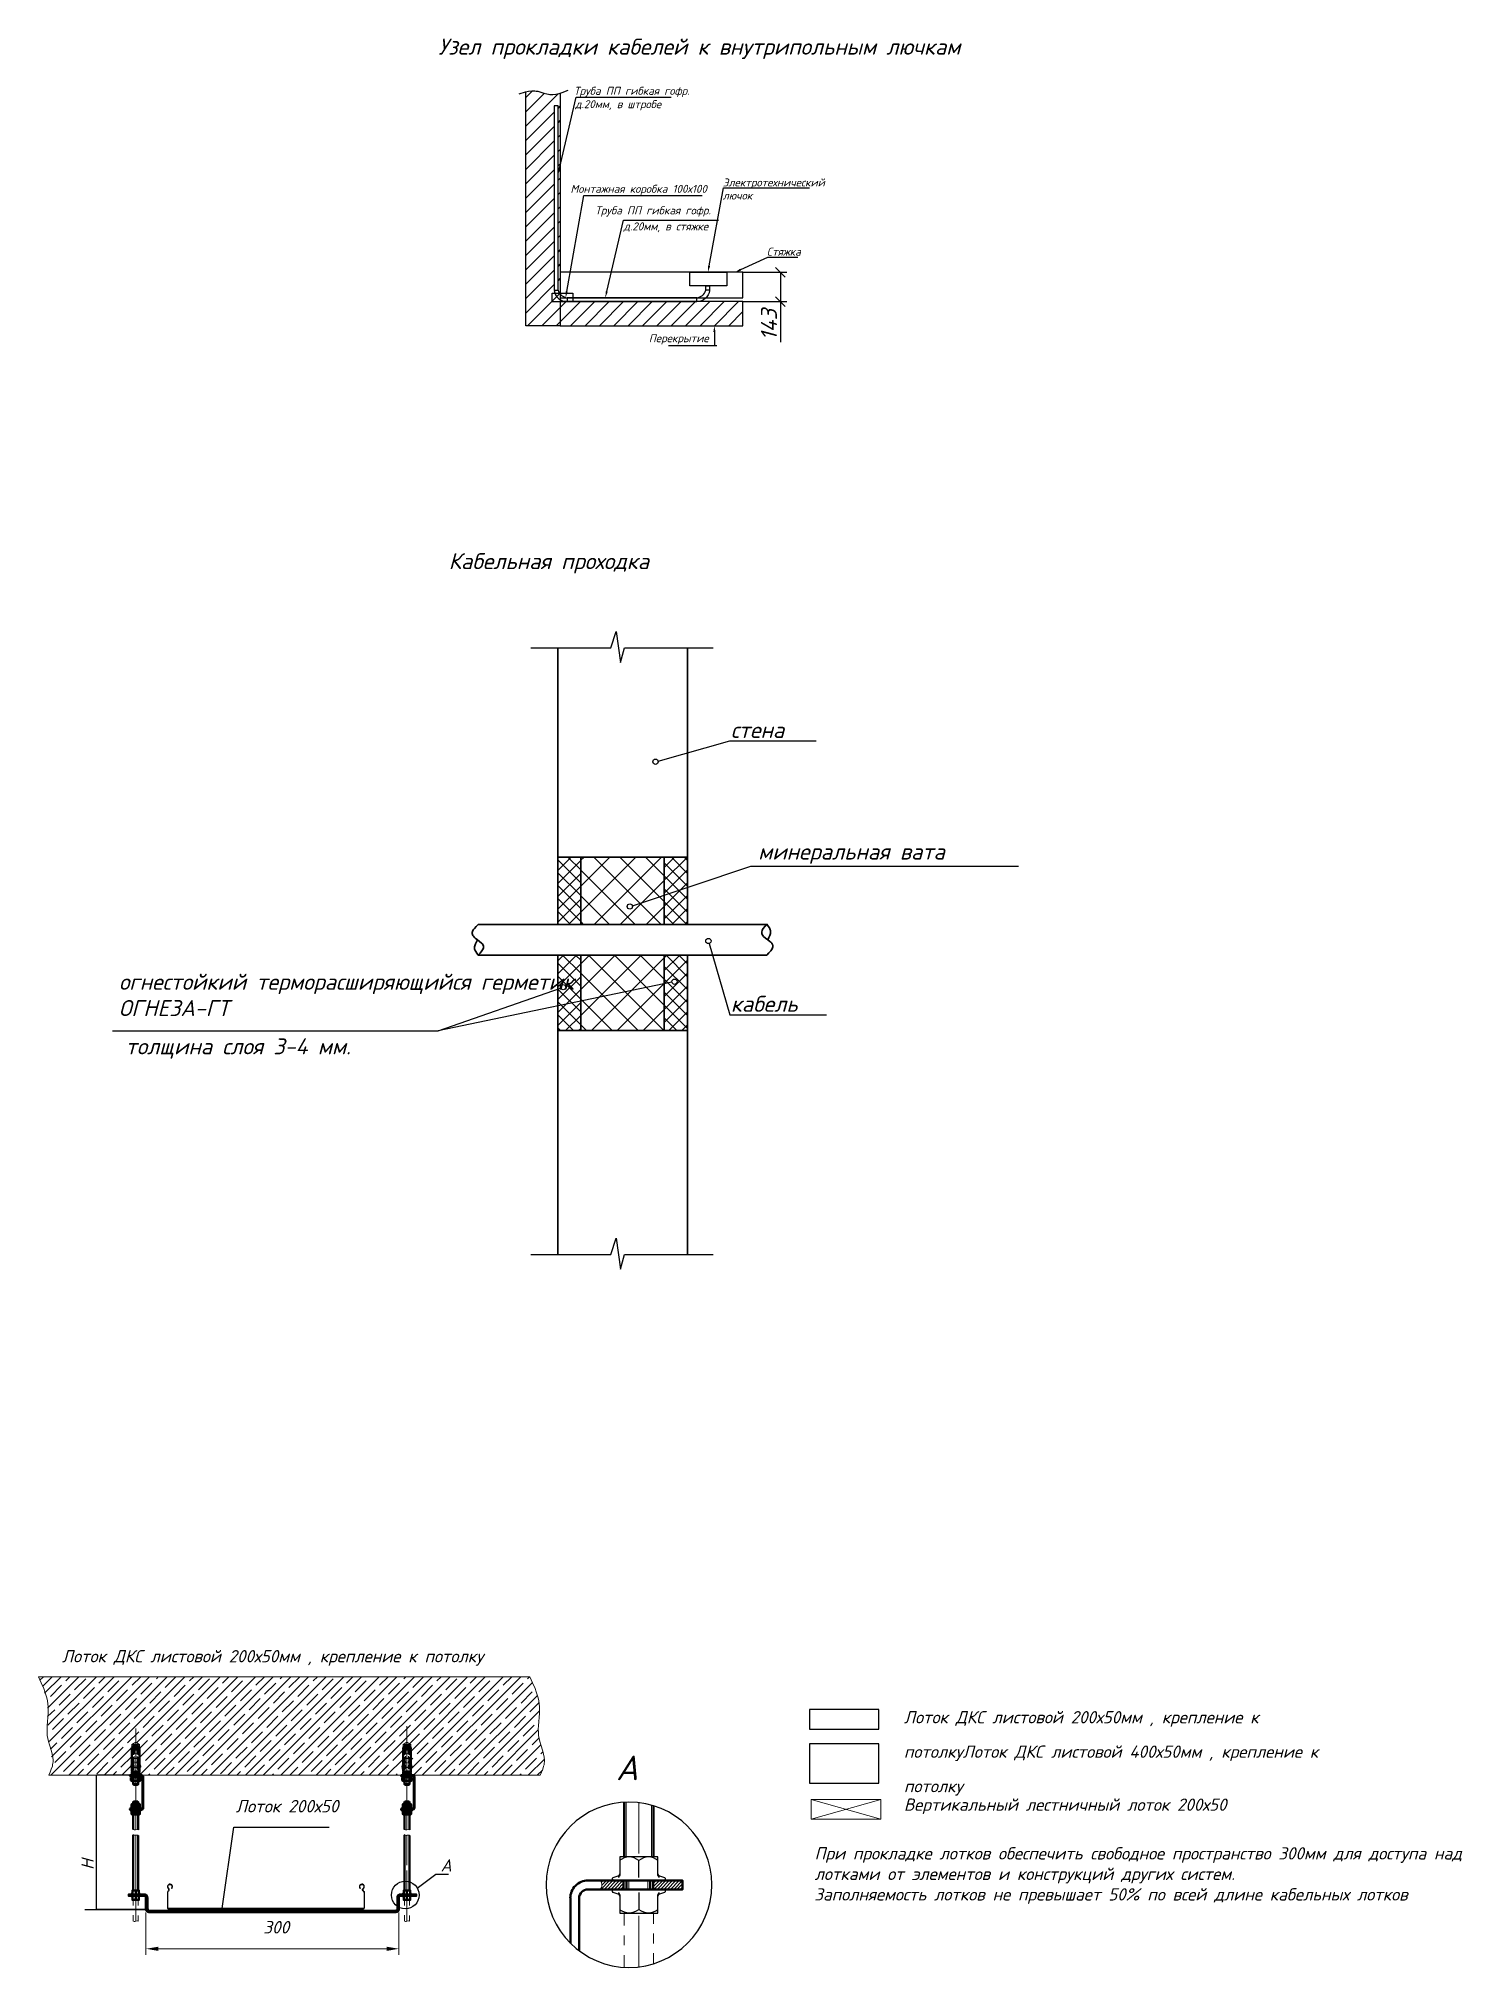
# Model space of a CAD drawing. Extents: x -260425 to 1294666, y -169889 to -2349.
# Drawn here: x 901547 to 930483, y -122259 to -83039 of the extents above; entities that cross this region are included whole.
import ezdxf

# ---------------------------------------------------------------- set-up
doc = ezdxf.new("R2010")
doc.units = 0
doc.header["$LTSCALE"] = 100
for name, color, linetype in [('PDF _0', 7, 'Continuous'), ('PDF __!Линия сигнализации (адресная)', 7, 'Continuous'), ('PDF __Извещатель дымовой', 7, 'Continuous'), ('PDF _ODG - Текст', 7, 'Continuous'), ('PDF _Доп элементы', 5, 'Continuous'), ('PDF _Лотки СКС', 1, 'Continuous'), ('PDF _Основная', 7, 'Continuous'), ('PDF _Ось', 7, 'Continuous'), ('PDF _Тонкая', 7, 'Continuous'), ('PDF _Э надписи свет', 7, 'Continuous')]:
    doc.layers.add(name, color=color, linetype=linetype)
doc.layers.add('PDF _Текст', color=7, linetype='Continuous', true_color=0xb82d00)
doc.styles.add('1ISOCPEUR', font='isocpeui.ttf', dxfattribs={"height": 250})

msp = doc.modelspace()

# ---------------------------------------------------------------- texts
at = {"layer": 'PDF _Текст', "color": 7, "attachment_point": 7, "style": '1ISOCPEUR'}
for s, insert, char_height in [('Узел прокладки кабелей к внутрипольным лючкам', (909672.1, -83454.5), 325.303), ('д.20мм, в штробе', (912451.3, -84497.8), 162.664), ('Труба ПП гибкая гофр.', (912425.9, -84226.9), 162.664), ('Электротехнический', (915450.7, -86089.6), 162.664), ('Монтажная коробка 100х100', (912355.6, -86219.1), 162.664), ('лючок', (915450.7, -86311.6), 162.66), ('Труба ПП гибкая гофр.', (912857.6, -86657.6), 162.664), ('д.20мм, в стяжке', (913436.4, -86976.3), 162.664), ('Стяжка', (916346, -87452.5), 162.66), ('Перекрытие', (913948.3, -89257.3), 162.66), ('Кабельная проходка', (909881.7, -93915.2), 325.303), ('стена', (915615.8, -97259.1), 325.3), ('минеральная вата', (916170.3, -99820.7), 325.303), ('огнестойкий терморасширяющийся герметик', (903182.4, -102468.7), 325.303), ('ОГНЕЗА-ГТ', (903178.1, -102914.8), 325.3), ('кабель', (915615.8, -102828.1), 325.3), ('толщина слоя 3-4 мм.', (903315.7, -103780.8), 325.303), ('Лоток ДКС листовой 200х50мм , крепление к потолку', (902021.5, -116123.4), 250.002), ('Лоток ДКС листовой 200х50мм , крепление к', (919132.8, -117363.8), 250.002), ('А', (913282.4, -118452.8), 500.1), ('потолкуЛоток ДКС листовой 400х50мм , крепление к', (919132.8, -118064.4), 250.002), ('потолку', (919132.8, -118765), 250), ('Вертикальный лестничный лоток 200х50', (919132.9, -119141.8), 250.002), ('Лоток 200х50', (905551.9, -119106.6), 253.887), ('При прокладке лотков обеспечить свободное пространство 300мм для доступа над', (917316.8, -120132.4), 250.002), ('А', (909718, -120309.1), 250), ('лотками от элементов и конструкций других систем.', (917316.8, -120549.4), 250.002), ('Заполняемость лотков не превышает 50% по всей длине кабельных лотков', (917312.6, -120966.3), 250.002), ('300', (906112.9, -121568.3), 253.89)]:
    msp.add_mtext(s, dxfattribs=dict(at, insert=insert, char_height=char_height))
at = {"layer": 'PDF _Текст', "color": 7, "attachment_point": 7, "rotation": 90, "style": '1ISOCPEUR'}
for s, insert, char_height in [('143', (916552.9, -89175), 325.3), ('H', (902667.2, -120272.9), 250)]:
    msp.add_mtext(s, dxfattribs=dict(at, insert=insert, char_height=char_height))

# ---------------------------------------------------------------- linework, layer by layer
at = {"layer": 'PDF _0', "lineweight": 30}
for points in [[(911316.8, -84158.9), (911443.8, -84123), (911505.2, -84110.3), (911568.7, -84101.8), (911632.2, -84101.8), (911661.8, -84106), (911693.6, -84110.3), (911754.9, -84127.2), (911816.3, -84146.2), (911877.7, -84165.3), (911909.5, -84171.6), (911939.1, -84175.9), (911970.8, -84178), (912000.5, -84178), (912061.9, -84171.6), (912125.4, -84156.8), (912186.7, -84135.7), (912311.6, -84087)], [(911450.1, -84235.1), (911583.5, -84101.8)], [(912148.6, -84150.5), (912148.6, -88877), (911450.1, -88877), (911450.1, -84123)], [(911450.1, -84527.2), (911826.9, -84150.5)], [(911450.1, -84819.4), (912108.4, -84161.1)], [(911450.1, -85113.6), (912025.9, -84535.7)], [(912104.2, -84457.4), (912148.6, -84412.9)], [(912104.2, -84749.5), (912148.6, -84707.2)], [(911450.1, -85405.7), (912025.9, -84827.8)], [(912104.2, -85041.6), (912148.6, -84999.3)], [(911450.1, -85697.8), (912025.9, -85119.9)], [(911450.1, -85989.9), (912025.9, -85412)], [(912104.2, -85333.7), (912148.6, -85291.4)], [(911450.1, -86282), (912025.9, -85704.1)], [(912104.2, -85625.8), (912148.6, -85583.5)], [(912104.2, -85917.9), (912148.6, -85875.6)], [(911450.1, -86574.1), (912025.9, -85996.2)], [(912104.2, -86210), (912148.6, -86167.7)], [(911450.1, -86866.2), (912025.9, -86288.3)], [(911450.1, -87158.3), (912025.9, -86580.4)], [(912104.2, -86502.1), (912148.6, -86459.8)], [(911450.1, -87450.4), (912025.9, -86872.5)], [(912104.2, -86794.2), (912148.6, -86751.9)], [(912104.2, -87086.3), (912148.6, -87044)], [(911450.1, -87742.5), (912025.9, -87164.6)], [(911450.1, -88034.6), (912025.9, -87456.7)], [(912104.2, -87378.4), (912148.6, -87336.1)], [(911450.1, -88326.7), (912025.9, -87748.8)], [(912104.2, -87670.5), (912148.6, -87628.2)], [(916720.7, -87888.5), (916525.9, -87693.8)], [(911450.1, -88618.8), (912025.9, -88040.9)], [(911484, -88877), (912148.6, -88212.4)], [(912104.2, -87962.6), (912148.6, -87920.3)], [(911776.1, -88877), (912148.6, -88504.5), (912267.2, -88386)], [(912068.2, -88877), (912148.6, -88796.6), (912559.3, -88386)], [(912360.3, -88877), (912851.4, -88386)], [(912652.4, -88877), (913143.5, -88386)], [(912944.5, -88877), (913435.6, -88386)], [(913236.6, -88877), (913727.7, -88386)], [(913528.7, -88877), (914019.8, -88386)], [(913820.8, -88877), (914311.9, -88386)], [(914112.9, -88877), (914604, -88386)], [(914405, -88877), (914896.1, -88386)], [(914697.1, -88877), (915188.2, -88386)], [(914989.2, -88877), (915480.3, -88386)], [(915281.3, -88877), (915772.4, -88386)], [(915573.4, -88877), (915861.3, -88589.2)], [(916525.9, -88288.6), (916720.7, -88483.3)], [(914167.1, -120429.7), (914154.4, -120421.3), (914145.9, -120412.8), (914139.6, -120400.1), (914135.3, -120383.2), (914135.3, -120084.7), (914135.3, -120055.1), (914135.3, -120031.8), (914135.3, -120023.3), (914135.3, -120017), (914135.3, -120014.9), (914135.3, -120012.8), (913356.4, -120012.8), (913356.4, -120017), (913356.4, -120023.3), (913356.4, -120031.8), (913356.4, -120055.1), (913356.4, -120084.7), (913356.4, -120383.2), (913354.3, -120400.1), (913347.9, -120412.8), (913337.3, -120421.3), (913326.8, -120429.7)], [(913745.9, -120429.7), (913745.9, -120421.3), (913745.9, -120412.8), (913745.9, -120383.2), (913745.9, -120084.7)], [(913326.8, -120770.5), (913246.3, -120745.1)], [(914228.5, -120493.2), (913265.4, -120493.2)], [(913326.8, -120736.7), (913337.3, -120743), (913347.9, -120753.6), (913354.3, -120766.3), (913356.4, -120781.1), (913356.4, -121081.7), (913356.4, -121111.3), (913356.4, -121132.5), (913356.4, -121141), (913356.4, -121147.3), (913356.4, -121151.5), (913356.4, -121153.7), (914135.3, -121153.7), (914135.3, -121147.3), (914135.3, -121141), (914135.3, -121132.5), (914135.3, -121111.3), (914135.3, -121081.7), (914135.3, -120781.1), (914139.6, -120766.3), (914145.9, -120753.6), (914154.4, -120743), (914167.1, -120736.7)], [(913745.9, -120736.7), (913745.9, -120743), (913745.9, -120753.6), (913745.9, -120781.1), (913745.9, -121081.7)], [(914247.5, -120745.1), (914165, -120770.5)]]:
    msp.add_lwpolyline(points, dxfattribs=at)
at = {"layer": 'PDF _0', "color": 6, "lineweight": 30}
for points in [[(912104.2, -84404.5), (912025.9, -84404.5), (912025.9, -88157.4), (912104.2, -88157.4), (912104.2, -84404.5), (912025.9, -84404.5)], [(915105.6, -88068.5), (915184, -88068.5), (915184, -88157.4), (915105.6, -88157.4), (915105.6, -88068.5), (915184, -88068.5)]]:
    msp.add_lwpolyline(points, dxfattribs=at)
at = {"layer": 'PDF _0', "lineweight": 30}
for points in [[(912148.6, -88307.6), (915861.3, -88307.6), (915861.3, -87791.2), (912148.6, -87791.2)], [(912148.6, -88877), (915861.3, -88877), (915861.3, -88386), (912148.6, -88386)]]:
    msp.add_lwpolyline(points, close=True, dxfattribs=at)
at = {"layer": 'PDF _0', "color": 4, "lineweight": 30}
for points in [[(914783.9, -87791.2), (915531.1, -87791.2), (915531.1, -88068.5), (914783.9, -88068.5)], [(911987.8, -88212.4), (912404.8, -88212.4), (912404.8, -88388.1), (911987.8, -88388.1)]]:
    msp.add_lwpolyline(points, close=True, dxfattribs=at)
at = {"layer": 'PDF _0', "color": 6, "lineweight": 30}
msp.add_lwpolyline([(915184.2, -88157.8, -0.3856599), (914921.5, -88386), (914921.5, -88307.6), (912290.5, -88307.6), (912290.5, -88386), (914921.5, -88386), (914921.5, -88307.6, 0.3088254), (915105.3, -88157.3)], format="xyb", dxfattribs=at)
at = {"layer": 'PDF _0', "lineweight": 35}
for points in [[(912097.8, -101050.1), (912097.8, -95426)], [(914737.3, -95426), (914737.3, -101050.1)], [(912097.8, -99682.7), (914737.3, -99682.7)], [(912565.6, -99682.7), (912565.6, -101050.1)], [(914263.2, -99682.7), (914263.2, -101050.1)], [(916346, -101674.5), (910482.8, -101674.5), (910523, -101632.1), (910556.9, -101587.7), (910569.6, -101566.5), (910580.2, -101545.4), (910586.5, -101524.2), (910588.6, -101505.1), (910586.5, -101486.1), (910578.1, -101467), (910565.4, -101448), (910550.5, -101431.1), (910510.3, -101395.1), (910465.9, -101361.2), (910421.4, -101327.3), (910402.4, -101308.3), (910385.4, -101291.4), (910372.7, -101274.4), (910364.3, -101255.4), (910360, -101236.3), (910360, -101217.3), (910366.4, -101196.1), (910374.9, -101177.1), (910387.6, -101155.9), (910404.5, -101134.7), (910440.5, -101092.4), (910482.8, -101050.1), (916346, -101050.1)], [(916348.1, -101674.5), (916388.3, -101630), (916426.4, -101587.7), (916443.4, -101566.5), (916456.1, -101547.5), (916464.5, -101526.3), (916470.9, -101507.3), (916470.9, -101486.1), (916466.7, -101467), (916458.2, -101450.1), (916445.5, -101431.1), (916428.6, -101414.1), (916409.5, -101397.2), (916365.1, -101361.2), (916320.6, -101327.3), (916280.4, -101293.5), (916265.6, -101274.4), (916252.9, -101255.4), (916244.4, -101238.4), (916242.3, -101217.3), (916244.4, -101198.2), (916250.8, -101177.1), (916261.3, -101155.9), (916274, -101134.7), (916307.9, -101092.4), (916348.1, -101047.9), (916375.6, -101083.9), (916401, -101122), (916409.5, -101139), (916418, -101158), (916422.2, -101177.1), (916424.3, -101198.2), (916422.2, -101217.3), (916420.1, -101236.3), (916405.3, -101278.7), (916386.2, -101318.9), (916365.1, -101361.2)], [(910482.8, -101674.5), (910455.3, -101638.5), (910429.9, -101602.5), (910421.4, -101583.5), (910413, -101564.4), (910408.7, -101545.4), (910406.6, -101526.3), (910406.6, -101505.1), (910410.8, -101486.1), (910425.7, -101445.9), (910444.7, -101403.5), (910465.9, -101361.2)], [(912097.8, -107759.9), (912097.8, -101674.5)], [(912565.6, -101674.5), (912565.6, -103209.1)], [(914263.2, -101674.5), (914263.2, -103209.1)], [(914737.3, -101674.5), (914737.3, -107759.9)], [(912097.8, -103209.1), (914737.3, -103209.1)]]:
    msp.add_lwpolyline(points, dxfattribs=at)
at = {"layer": 'PDF _0', "lineweight": 30}
for points in [[(914135.2, -120083.1, 0.1527507), (913940.2, -120011.1, 0.1527507), (913746, -120083.1, 0.1527507), (913550.7, -120011.1, 0.1527507), (913354.4, -120083.1)], [(913264.1, -120491.4, -1.2355794), (913246.3, -120421.3), (913326.8, -120395.9, 0.3128655), (913356.4, -120355)], [(914135.3, -120355, 0.3128551), (914165, -120395.9), (914247.5, -120421.3, -1.2355794), (914227.6, -120491.4)], [(913245.6, -120743, -1.2355794), (913265.4, -120673.2), (914228.5, -120673.2, -1.2355794), (914246.1, -120743)], [(913354.4, -121079.1, 0.1527507), (913549.4, -121151.1, 0.1527507), (913745.7, -121079.1, 0.1527507), (913941, -121151.1, 0.1527507), (914135.2, -121079.1)]]:
    msp.add_lwpolyline(points, format="xyb", dxfattribs=at)
at = {"layer": 'PDF _0', "color": 3, "lineweight": 30}
for points in [[(904180.7, -120705.7, 0.2763119), (904167.9, -120728.2), (904167.9, -121049.9)], [(904252.4, -120650.5, 2.228536), (904178.5, -120645.7), (904191.2, -120662.6)], [(904195.4, -120658.4), (904183.3, -120641.5, -2.2285391), (904248.3, -120645.7), (904252.6, -120652)], [(904181.6, -121056.3, -0.4142143), (904174.2, -121049.9), (904174.2, -120728.2, -0.276324), (904183.7, -120711.3)], [(908086.2, -120645.9, -2.2285391), (908151.5, -120641.4), (908140.9, -120658.4)], [(908159.9, -120727.1, 0.276324), (908150.5, -120711.3, -0.4638948), (908138.1, -120655.8)], [(908143.1, -120659.7, 0.463944), (908152.8, -120705.5, -0.2763119), (908166.3, -120727.1)], [(908152.5, -121064.8, 0.414214), (908168.4, -121049.9), (908168.4, -120728.2)]]:
    msp.add_lwpolyline(points, format="xyb", dxfattribs=at)
for points in [[(908083.7, -120652), (908088, -120645.7)], [(908145.1, -120662.6), (908157.8, -120645.7)], [(908162.1, -120728.2), (908162.1, -121049.9)], [(908153.6, -121058.4), (904182.7, -121058.4)], [(904182.7, -121066.9), (908153.6, -121066.9)]]:
    msp.add_lwpolyline(points, dxfattribs=at)
at = {"layer": 'PDF _0', "color": 6, "lineweight": 30}
for centre, radius, start, end in [((912283, -88126.7), 259.3, 186.88843, 271.24695), ((912306.3, -88097), 210.6, 196.62781, 265.27588)]:
    msp.add_arc(centre, radius, start, end, dxfattribs=at)
at = {"layer": 'PDF _0', "color": 3, "lineweight": 30}
for centre, radius, start, end in [((904164.7, -120678.5), 30.7, 298.21009, 37.76472), ((904164.7, -120678.5), 37, 298.2144, 37.75977), ((908116.6, -120615), 49.7, 322.24206, 225.57418), ((904181.6, -121048.9), 15.9, 179.99996, 270.00004), ((908152.5, -121048.9), 7.41, 269.99993, 0.00007)]:
    msp.add_arc(centre, radius, start, end, dxfattribs=at)
at = {"layer": 'PDF _0', "lineweight": 30}
for centre, start, end in [((913313, -120809.7), 0.5488, 70.03904), ((914178.7, -120809.7), 109.95759, 179.44999)]:
    msp.add_arc(centre, 43.4, start, end, dxfattribs=at)
at = {"layer": 'PDF __!Линия сигнализации (адресная)', "lineweight": 15}
for points in [[(912097.8, -99691.1), (912108.4, -99682.7)], [(912097.8, -99953.6), (912370.9, -99682.7)], [(912565.6, -100203.4), (912097.8, -99737.7)], [(912097.8, -100216.1), (912565.6, -99750.4)], [(912565.6, -100465.9), (912097.8, -100000.2)], [(912565.6, -99940.9), (912305.3, -99682.7)], [(912315.9, -101050.1), (912565.6, -100800.3), (913683.2, -99682.7)], [(912567.7, -99746.2), (912633.4, -99682.7)], [(912567.7, -100273.2), (913158.3, -99682.7)], [(913672.6, -101050.1), (912567.7, -99945.1)], [(914197.6, -101050.1), (912830.2, -99682.7)], [(912840.8, -101050.1), (914208.2, -99682.7)], [(914265.3, -100590.7), (913357.3, -99682.7)], [(914267.4, -100067.9), (913882.2, -99682.7)], [(914263.2, -99890.1), (914470.6, -99682.7)], [(914263.2, -100152.6), (914733.1, -99682.7)], [(914737.3, -100275.3), (914263.2, -99801.2)], [(914263.2, -100415), (914737.3, -99940.9)], [(914737.3, -100012.9), (914407.1, -99682.7)], [(914737.3, -99750.4), (914669.6, -99682.7)], [(912097.8, -100480.7), (912565.6, -100012.9)], [(912565.6, -100728.3), (912097.8, -100262.6)], [(912097.8, -100743.1), (912565.6, -100275.3)], [(913367.8, -101050.1), (914267.4, -100150.5)], [(914737.3, -100537.8), (914263.2, -100065.8)], [(914263.2, -100677.5), (914737.3, -100203.4)], [(914737.3, -100802.4), (914263.2, -100328.3)], [(912622.8, -101050.1), (912565.6, -100992.9), (912097.8, -100525.1)], [(912097.8, -101005.6), (912565.6, -100537.8)], [(912360.3, -101050.1), (912097.8, -100787.6)], [(913147.7, -101050.1), (912565.6, -100468)], [(913892.8, -101050.1), (914265.3, -100677.5)], [(914263.2, -100940), (914737.3, -100465.9)], [(914724.6, -101050.1), (914263.2, -100590.7)], [(914417.7, -101050.1), (914737.3, -100728.3)], [(914460.1, -101050.1), (914263.2, -100853.2)], [(914680.2, -101050.1), (914737.3, -100990.8)], [(912097.8, -101793), (912216.4, -101674.5)], [(912097.8, -102055.5), (912478.8, -101674.5)], [(912097.8, -102317.9), (912565.6, -101852.3), (912741.3, -101674.5)], [(912097.8, -102842.9), (912565.6, -102377.2), (913266.2, -101674.5)], [(912565.6, -102305.2), (912097.8, -101837.5)], [(913731.9, -103209.1), (912565.6, -102042.8), (912197.3, -101674.5)], [(912258.7, -103209.1), (912565.6, -102902.1), (913791.2, -101674.5)], [(912565.6, -101780.3), (912459.8, -101674.5)], [(914256.9, -103209.1), (912722.3, -101674.5)], [(912783.6, -103209.1), (914263.2, -101727.4), (914316.1, -101674.5)], [(914737.3, -103164.6), (914263.2, -102690.5), (913249.3, -101674.5)], [(913308.6, -103209.1), (914263.2, -102252.3), (914737.3, -101778.2)], [(914737.3, -102639.7), (914263.2, -102165.5), (913774.2, -101674.5)], [(914263.2, -101989.9), (914578.6, -101674.5)], [(914737.3, -102377.2), (914263.2, -101903.1)], [(914737.3, -102114.7), (914299.2, -101674.5)], [(914737.3, -101852.3), (914561.7, -101674.5)], [(913207, -103209.1), (912565.6, -102567.7), (912097.8, -102099.9)], [(912097.8, -102580.4), (912565.6, -102114.7)], [(913833.5, -103209.1), (914263.2, -102779.4), (914737.3, -102305.2)], [(914263.2, -102514.8), (914737.3, -102042.8)], [(912565.6, -102830.2), (912097.8, -102364.5)], [(912679.9, -103209.1), (912565.6, -103092.7), (912097.8, -102627)], [(912097.8, -103105.4), (912565.6, -102639.7)], [(914737.3, -102902.1), (914263.2, -102428)], [(914263.2, -103041.8), (914737.3, -102567.7)], [(912417.5, -103209.1), (912097.8, -102889.4)], [(914519.3, -103209.1), (914263.2, -102952.9)], [(914358.5, -103209.1), (914737.3, -102830.2)], [(914620.9, -103209.1), (914737.3, -103092.7)], [(912155, -103209.1), (912097.8, -103151.9)], [(912521.2, -103209.1), (912565.6, -103164.6)]]:
    msp.add_lwpolyline(points, dxfattribs=at)
at = {"layer": 'PDF __Извещатель дымовой', "lineweight": 25}
for points in [[(911551.7, -95426), (913179.5, -95426), (913285.3, -95097.9), (913372.1, -95726.6), (913454.6, -95426), (915258, -95426)], [(914138.3, -97729), (915594.6, -97320.5), (917349.3, -97320.5)], [(913615.5, -100671.2), (916024.3, -99864.7), (921459.9, -99864.7)], [(915175.5, -101439.5), (915594.6, -102889.4), (917558.9, -102889.4)], [(914419.8, -102226.9), (909667.9, -103215.4), (912157.1, -102345.5)], [(903046.9, -103215.4), (909667.9, -103215.4)], [(911551.7, -107759.9), (913179.5, -107759.9), (913285.3, -107429.7), (913372.1, -108060.5), (913454.6, -107759.9), (915258, -107759.9)]]:
    msp.add_lwpolyline(points, dxfattribs=at)
for centre in [(914084.3, -97742.7), (913563.6, -100687), (915159.6, -101387.7), (912206.8, -102327.5), (914471.7, -102215.3)]:
    msp.add_circle(centre, 54, dxfattribs=at)
at = {"layer": 'PDF _ODG - Текст', "lineweight": 30}
for points in [[(912133.8, -85678.7), (912474.6, -84226.7), (914402.9, -84226.7)], [(912279.9, -88178.5), (912627, -86226.9), (915035.8, -86226.9)], [(915173.4, -87662.1), (915465.5, -86072.4), (917211.7, -86072.4)], [(913094.8, -88180.6), (913435.6, -86728.6), (915363.9, -86728.6)], [(915816.8, -87736.1), (916367.2, -87484.3), (916976.8, -87484.3)], [(915861.3, -87791.2), (916754.5, -87791.2)], [(916623.3, -87791.2), (916623.3, -88386), (916623.3, -89211.5)], [(915861.3, -88386), (916754.5, -88386)], [(915281.3, -89006.1), (915281.3, -89277.1)], [(914345.8, -89277.1), (915330, -89277.1)]]:
    msp.add_lwpolyline(points, dxfattribs=at)
at = {"layer": 'PDF _ODG - Текст', "transparency": 33554559}
for points in [[(912155, -85683), (912104.2, -85805.7), (912112.7, -85674.5)], [(915194.5, -87666.3), (915150.1, -87791.2), (915152.2, -87659.9)], [(915825.3, -87757.3), (915698.3, -87791.2), (915806.3, -87717.1)], [(912301, -88182.8), (912258.7, -88307.6), (912258.7, -88174.3)], [(913116, -88184.9), (913065.2, -88307.6), (913073.6, -88174.3)], [(915260.2, -89006.1), (915281.3, -88877), (915304.6, -89006.1)]]:
    msp.add_solid(points, dxfattribs=at)
at = {"layer": 'PDF _Доп элементы', "lineweight": 15}
for points in [[(903471.5, -120884.8), (903471.5, -120999.1)], [(903571, -120884.8), (903571, -121001.3)], [(908983.3, -120884.8), (908983.3, -120999.1)], [(909082.8, -120884.8), (909082.8, -121001.3)], [(913445.3, -121153.7), (913445.3, -121405.5)], [(914046.4, -121153.7), (914046.4, -121369.6)], [(903471.5, -121198.1), (903471.5, -121312.4)], [(903571, -121200.2), (903571, -121318.8)], [(908983.3, -121198.1), (908983.3, -121312.4)], [(909082.8, -121200.2), (909082.8, -121318.8)], [(914046.4, -121568.5), (914046.4, -121769.6)], [(913445.3, -121606.6), (913445.3, -121805.6)], [(914046.4, -121970.7), (914046.4, -122186.6)], [(913445.3, -122006.7), (913445.3, -122258.6)]]:
    msp.add_lwpolyline(points, dxfattribs=at)
at = {"layer": 'PDF _Лотки СКС', "lineweight": 30}
for points in [[(917213, -117011.3), (917213, -117411.4), (918622.7, -117411.4), (918622.7, -117011.3)], [(917213, -117711.9), (917213, -118514.2), (918622.7, -118514.2), (918622.7, -117711.9)]]:
    msp.add_lwpolyline(points, close=True, dxfattribs=at)
at = {"layer": 'PDF _Лотки СКС', "lineweight": 0}
msp.add_lwpolyline([(917251.1, -118842.2), (917251.1, -119242.3), (918660.8, -119242.3), (918660.8, -118842.2)], close=True, dxfattribs=at)
for points in [[(918660.8, -118842.2), (917251.1, -119242.3)], [(917251.1, -118842.2), (918660.8, -119242.3)]]:
    msp.add_lwpolyline(points, dxfattribs=at)
at = {"layer": 'PDF _Основная', "lineweight": 50}
for points in [[(903439.7, -118277.1), (903439.7, -117830.5), (903456.7, -117830.5), (903463, -117830.5), (903471.5, -117838.9), (903477.8, -117830.5), (903564.6, -117830.5), (903571, -117838.9), (903577.3, -117830.5), (903600.6, -117830.5), (903600.6, -118277.1)], [(903460.9, -117855.9), (903456.7, -117855.9), (903456.7, -117913), (903460.9, -117913), (903460.9, -117855.9), (903460.9, -117913), (903480, -117913), (903480, -117855.9)], [(903560.4, -117745.8), (903571, -117756.4), (903471.5, -117756.4), (903480, -117745.8)], [(903579.4, -117855.9), (903583.7, -117855.9), (903583.7, -117913), (903579.4, -117913), (903579.4, -117855.9), (903579.4, -117913), (903562.5, -117913), (903562.5, -117855.9)], [(908953.7, -118277.1), (908953.7, -117830.5), (908970.6, -117830.5), (908977, -117830.5), (908983.3, -117838.9), (908989.7, -117830.5), (909076.5, -117830.5), (909082.8, -117838.9), (909089.2, -117830.5), (909114.6, -117830.5), (909114.6, -118277.1)], [(908974.9, -117855.9), (908968.5, -117855.9), (908968.5, -117913), (908974.9, -117913), (908974.9, -117855.9), (908974.9, -117913), (908991.8, -117913), (908991.8, -117855.9)], [(909074.4, -117745.8), (909082.8, -117756.4), (908983.3, -117756.4), (908993.9, -117745.8)], [(909093.4, -117855.9), (909097.6, -117855.9), (909097.6, -117913), (909093.4, -117913), (909093.4, -117855.9), (909093.4, -117913), (909074.4, -117913), (909074.4, -117855.9)], [(903422.8, -118366), (903619.7, -118366), (903619.7, -118389.3), (903422.8, -118389.3)], [(903448.2, -118469.7), (903594.3, -118469.7), (903619.7, -118454.9), (903619.7, -118404.1), (903594.3, -118389.3), (903448.2, -118389.3), (903422.8, -118404.1), (903422.8, -118454.9)], [(903596.4, -118351.2), (903600.6, -118344.8), (903439.7, -118344.8), (903446.1, -118351.2)], [(908934.7, -118366), (909131.5, -118366), (909131.5, -118389.3), (908934.7, -118389.3)], [(908960.1, -118469.7), (909106.1, -118469.7), (909131.5, -118454.9), (909131.5, -118404.1), (909106.1, -118389.3), (908960.1, -118389.3), (908934.7, -118404.1), (908934.7, -118454.9)], [(909108.2, -118351.2), (909114.6, -118344.8), (908953.7, -118344.8), (908957.9, -118351.2)], [(903619.7, -119034.9), (903420.7, -119034.9), (903412.2, -119028.5), (903418.6, -119020), (903427, -119017.9), (903431.3, -119013.7), (903433.4, -119009.5), (903433.4, -118948.1), (903446.1, -118935.4), (903596.4, -118935.4), (903607, -118948.1), (903607, -119009.5), (903609.1, -119013.7), (903613.3, -119017.9), (903623.9, -119020), (903630.3, -119028.5)], [(903420.7, -119049.7), (903619.7, -119049.7), (903630.3, -119058.1), (903623.9, -119064.5), (903613.3, -119068.7), (903609.1, -119070.8), (903607, -119077.2), (903607, -119138.6), (903596.4, -119151.3), (903446.1, -119151.3), (903433.4, -119138.6), (903433.4, -119077.2), (903431.3, -119070.8), (903427, -119068.7), (903418.6, -119064.5), (903412.2, -119058.1)], [(903562.5, -118886.7), (903571, -118895.2), (903471.5, -118895.2), (903477.8, -118886.7)], [(909133.6, -119034.9), (908934.7, -119034.9), (908924.1, -119028.5), (908930.4, -119020), (908941, -119017.9), (908945.2, -119013.7), (908947.4, -119009.5), (908947.4, -118948.1), (908957.9, -118935.4), (909108.2, -118935.4), (909120.9, -118948.1), (909120.9, -119009.5), (909123, -119013.7), (909125.2, -119017.9), (909135.7, -119020), (909142.1, -119028.5)], [(908934.7, -119049.7), (909133.6, -119049.7), (909142.1, -119058.1), (909135.7, -119064.5), (909125.2, -119068.7), (909123, -119070.8), (909120.9, -119077.2), (909120.9, -119138.6), (909108.2, -119151.3), (908957.9, -119151.3), (908947.4, -119138.6), (908947.4, -119077.2), (908945.2, -119070.8), (908941, -119068.7), (908930.4, -119064.5), (908924.1, -119058.1)], [(909076.5, -118886.7), (909082.8, -118895.2), (908983.3, -118895.2), (908991.8, -118886.7)]]:
    msp.add_lwpolyline(points, close=True, dxfattribs=at)
for points in [[(903596.2, -117793.3, 0.4761649), (903587.9, -117781.8), (903452.4, -117781.8, 0.4761649), (903442.1, -117793.3)], [(903471.5, -117982.9), (903471.5, -118232.6, -0.3426475), (903470.4, -118189)], [(909108.2, -117830.5), (909110.3, -117794.5, 0.4761649), (909101.9, -117781.8), (908966.4, -117781.8, 0.4761649), (908955.8, -117794.5), (908960.1, -117830.5)], [(908983.3, -117982.9), (908983.3, -118232.6, -0.3426475), (908982.2, -118189, -0.3426475), (908982.3, -118231.8)], [(903637.7, -118363.9, -0.4142139), (903657.8, -118385), (903657.8, -119014.7, -0.4142139), (903638.7, -119034.9), (903403.8, -119034.9), (903403.8, -119049.7), (903638.7, -119049.7, 0.4142136), (903672.6, -119015.8), (903672.6, -118385, 0.4142136), (903637.7, -118349.1)], [(903471.5, -118454.9), (903471.5, -118404.1, -0.1681988), (903568.9, -118404.1), (903568.9, -118454.9, 0.2679164), (903618.1, -118454.6)], [(908953.7, -118133.2), (908941, -118181.8, 0.3016986), (908944.8, -118190.5)], [(908985.5, -118454.9), (908985.5, -118404.1, -0.1681988), (909082.8, -118404.1), (909082.8, -118454.9, 0.2679164), (909132, -118454.6)], [(909114.6, -118133.2), (909125.2, -118181.8, -0.3016986), (909121.4, -118190.5)], [(903418.6, -119020), (903427, -119017.9), (903431.3, -119013.7), (903433.4, -119009.5), (903433.4, -118948.1), (903446.1, -118935.4), (903454.6, -118935.4), (903520.2, -118935.4), (903584.6, -118935.5, 0.2185061), (903564.6, -118948.1), (903564.6, -119009.5), (903564.6, -119013.7), (903566.7, -119017.9)], [(903622.3, -119020.2, -1.0002872), (903619.7, -119034.9), (903520.2, -119034.9), (903420.7, -119034.9)], [(903420.7, -119049.7), (903520.2, -119049.7), (903619.7, -119049.7, -1.0002872), (903622.3, -119064.3)], [(903433.4, -119137.2, 0.206252), (903454.6, -119149, 0.2185061), (903474.5, -119137.5)], [(903519.4, -118933.3, 0.1250911), (903475.7, -118945.3, 0.1866753), (903454.1, -118933.6)], [(903476.3, -119137.2, 0.115281), (903519.5, -119149.1, 0.1250911), (903562.6, -119137.1)], [(909169.6, -119014.7, -0.4142139), (909150.6, -119034.9), (908915.6, -119034.9), (908915.6, -119049.7), (909150.6, -119049.7, 0.4142136), (909184.4, -119014.7)], [(909099.8, -118935.4), (909034.1, -118935.4), (908968.5, -118935.4), (908957.9, -118935.4), (908947.4, -118948.1), (908947.4, -119009.5), (908945.2, -119013.7), (908941, -119017.9), (908930.4, -119020, 1.0002872), (908933, -119034.7)], [(908933, -119049.8, 1.0002872), (908930.4, -119064.5), (908941, -119068.7), (908945.2, -119070.8), (908947.4, -119077.2), (908947.4, -119138.6), (908957.9, -119151.3), (908983.3, -119151.3), (908983.3, -119454)], [(908934.7, -119034.9), (909034.1, -119034.9), (909133.1, -119034.7, 1.0002872), (909135.7, -119020), (909125.2, -119017.9), (909123, -119013.7), (909120.9, -119009.5), (909120.9, -118948.1), (909108.2, -118935.4), (909082.8, -118935.4), (909082.8, -118895.2)], [(908934.7, -119049.7), (909034.1, -119049.7), (909133.6, -119049.7, -1.0002872), (909135.7, -119064.5), (909125.2, -119068.7), (909123, -119070.8), (909120.9, -119077.2), (909120.9, -119138.6), (909108.2, -119151.3), (909099.8, -119151.3), (909034.1, -119151.3), (908968.5, -119151.3)], [(908947.4, -119137.2, 0.206252), (908968.6, -119149, 0.2185061), (908988.4, -119137.5)], [(909033.3, -118933.3, 0.1250911), (908989.6, -118945.3, 0.1866753), (908968.1, -118933.6)], [(908990.2, -119137.2, 0.115281), (909033.4, -119149.1, 0.1250911), (909076.6, -119137.1)], [(909032.7, -118935.4, -0.115281), (909076.5, -118948.1), (909076.5, -119009.5), (909078.6, -119013.7), (909080.7, -119017.9)], [(909080.7, -119068.7), (909078.6, -119070.8), (909076.5, -119077.2), (909076.5, -119138.6, 0.1866753), (909098.1, -119150.9)], [(909118.8, -118947.4, 0.206252), (909097.6, -118935.5, 0.2185061), (909077.7, -118947.1)], [(903439, -120772.1, -1.2355537), (903437.6, -120762.1), (903450.3, -120757.8, 0.312872), (903454.6, -120750.5)], [(903518.7, -120704.3, 0.1527354), (903486.6, -120692.3, 0.1527354), (903453.9, -120704.3)], [(903520.2, -120764.2), (903520.2, -120755.7), (903520.2, -120704.9, -0.1527354), (903552.2, -120692.3, -0.1527354), (903584.3, -120704.3)], [(908952.9, -120772.1, -1.2355537), (908949.5, -120762.1), (908964.3, -120757.8, 0.312872), (908968.5, -120750.5)], [(909032.6, -120704.3, 0.1527354), (909000.5, -120692.3, 0.1527354), (908967.9, -120704.3)], [(909034.1, -120764.2), (909034.1, -120755.7), (909034.1, -120704.9, -0.1527354), (909066.1, -120692.3, -0.1527354), (909098.3, -120704.3)], [(909104, -120757.8), (909116.7, -120762.1, -1.2355537), (909113.2, -120772.1)], [(903454.6, -120826.6, 0.3128463), (903450.3, -120819.2), (903437.6, -120815)], [(903453.9, -120870.6, 0.1527354), (903486.6, -120882.6, 0.1527354), (903518.7, -120870.6, 0.1527354), (903552.2, -120882.6, 0.1527354), (903584.3, -120870.6)], [(908871.1, -120834), (908871.1, -121073.2, -0.4142105), (908810.8, -121132.5)], [(908810.8, -121102.9, 0.4142136), (908841.5, -121073.2), (908841.5, -120834)], [(908968.5, -120826.6, 0.3128463), (908964.3, -120819.2), (908949.5, -120815)], [(908967.9, -120870.6, 0.1527354), (909000.5, -120882.6, 0.1527354), (909032.6, -120870.6, 0.1527354), (909066.1, -120882.6, 0.1527354), (909098.3, -120870.6)]]:
    msp.add_lwpolyline(points, format="xyb", dxfattribs=at)
for points in [[(903444, -117794.5), (903446.1, -117830.5)], [(903460.9, -117866.4), (903480, -117866.4)], [(903460.9, -117872.8), (903480, -117872.8)], [(903471.5, -117781.8), (903471.5, -117756.4)], [(903579.4, -117866.4), (903562.5, -117866.4)], [(903579.4, -117872.8), (903562.5, -117872.8)], [(903571, -117781.8), (903571, -117756.4)], [(903571, -117982.9), (903571, -118230.5)], [(903594.3, -117830.5), (903598.5, -117794.5)], [(908974.9, -117866.4), (908991.8, -117866.4)], [(908974.9, -117872.8), (908991.8, -117872.8)], [(908983.3, -117781.8), (908983.3, -117756.4)], [(909093.4, -117866.4), (909074.4, -117866.4)], [(909093.4, -117872.8), (909074.4, -117872.8)], [(909082.8, -117781.8), (909082.8, -117756.4)], [(909082.8, -117982.9), (909082.8, -118230.5)], [(903638.7, -118366), (903403.8, -118366), (903403.8, -118351.2), (903638.7, -118351.2)], [(903439.7, -118133.2), (903429.2, -118181.8)], [(903431.3, -118192.4), (903439.7, -118198.8)], [(903600.6, -118344.8), (903600.6, -118296.1), (903439.7, -118296.1), (903439.7, -118344.8)], [(903600.6, -118133.2), (903613.3, -118181.8)], [(903609.1, -118192.4), (903600.6, -118198.8)], [(909150.6, -118366), (908915.6, -118366), (908915.6, -118351.2), (909150.6, -118351.2)], [(908945.2, -118192.4), (908953.7, -118198.8)], [(909114.6, -118344.8), (909114.6, -118296.1), (908953.7, -118296.1), (908953.7, -118344.8)], [(909123, -118192.4), (909114.6, -118198.8)], [(909171.7, -119015.8), (909171.7, -118385)], [(909186.5, -119015.8), (909186.5, -118385)], [(903471.5, -118469.7), (903471.5, -118533.2)], [(903571, -118469.7), (903571, -118533.2), (903471.5, -118533.2), (903480, -118543.8), (903560.4, -118543.8), (903571, -118533.2)], [(908983.3, -118469.7), (908983.3, -118533.2)], [(909082.8, -118469.7), (909082.8, -118533.2), (908983.3, -118533.2), (908993.9, -118543.8), (909074.4, -118543.8), (909082.8, -118533.2)], [(903418.6, -119064.5), (903427, -119068.7), (903431.3, -119070.8), (903433.4, -119077.2), (903433.4, -119138.6), (903446.1, -119151.3), (903471.5, -119151.3), (903471.5, -119454)], [(903454.6, -119151.3), (903520.2, -119151.3), (903585.8, -119151.3), (903596.4, -119151.3), (903607, -119138.6), (903607, -119077.2), (903609.1, -119070.8), (903613.3, -119068.7), (903623.9, -119064.5)], [(903471.5, -118935.4), (903471.5, -118895.2)], [(903473.6, -119017.9), (903475.7, -119013.7), (903477.8, -119009.5), (903477.8, -118948.1)], [(903477.8, -119138.6), (903477.8, -119077.2), (903475.7, -119070.8), (903473.6, -119068.7)], [(903566.7, -119068.7), (903564.6, -119070.8), (903564.6, -119077.2), (903564.6, -119138.6)], [(903623.9, -119020), (903613.3, -119017.9), (903609.1, -119013.7), (903607, -119009.5), (903607, -118948.1), (903596.4, -118935.4), (903571, -118935.4), (903571, -118895.2)], [(903571, -119151.3), (903571, -119458.2)], [(908983.3, -118935.4), (908983.3, -118895.2)], [(908987.6, -119017.9), (908989.7, -119013.7), (908989.7, -119009.5), (908989.7, -118948.1)], [(908989.7, -119138.6), (908989.7, -119077.2), (908989.7, -119070.8), (908987.6, -119068.7)], [(909082.8, -119151.3), (909082.8, -119458.2)], [(913445.3, -118899.4), (913445.3, -120012.8)], [(914046.4, -118971.4), (914046.4, -120012.8)], [(903471.5, -119566.1), (903471.5, -120694.3)], [(903571, -119574.6), (903571, -120694.3)], [(908983.3, -119566.1), (908983.3, -120694.3)], [(909082.8, -119574.6), (909082.8, -120694.3)], [(903698, -120804.4), (903378.4, -120804.4), (903378.4, -120774.8), (903698, -120774.8)], [(903600.6, -120774.8), (903439.7, -120774.8)], [(903450.3, -120764.2), (903454.6, -120760), (903454.6, -120755.7), (903454.6, -120704.9), (903454.6, -120696.5), (903454.6, -120694.3), (903488.4, -120694.3), (903551.9, -120694.3), (903585.8, -120694.3), (903585.8, -120696.5), (903585.8, -120704.9), (903585.8, -120755.7), (903587.9, -120760), (903590, -120764.2)], [(903590, -120757.8), (903604.9, -120762.1)], [(908900.8, -120774.8), (909222.5, -120774.8), (909222.5, -120804.4), (908900.8, -120804.4)], [(909114.6, -120774.8), (908953.7, -120774.8)], [(908964.3, -120764.2), (908966.4, -120760), (908968.5, -120755.7), (908968.5, -120704.9), (908968.5, -120696.5), (908968.5, -120694.3), (909000.3, -120694.3), (909065.9, -120694.3), (909099.8, -120694.3), (909099.8, -120696.5), (909099.8, -120704.9), (909099.8, -120755.7), (909099.8, -120760), (909104, -120764.2)], [(908981.2, -120774.8), (908981.2, -120804.4)], [(908991.8, -120774.8), (908991.8, -120804.4)], [(909072.2, -120774.8), (909072.2, -120804.4)], [(909082.8, -120774.8), (909082.8, -120804.4)], [(912715, -120493.2), (914634.9, -120493.2), (914634.9, -120673.2), (912715, -120673.2)], [(913434.7, -120493.2), (913434.7, -120673.2)], [(913496.1, -120493.2), (913496.1, -120673.2)], [(913974.5, -120493.2), (913974.5, -120673.2)], [(914035.8, -120493.2), (914035.8, -120673.2)], [(903439.7, -120804.4), (903600.6, -120804.4)], [(903590, -120815), (903587.9, -120817.1), (903585.8, -120821.3), (903585.8, -120872.1), (903585.8, -120880.6), (903585.8, -120884.8), (903551.9, -120884.8), (903488.4, -120884.8), (903454.6, -120884.8), (903454.6, -120880.6), (903454.6, -120872.1), (903454.6, -120821.3), (903454.6, -120817.1), (903450.3, -120815)], [(903520.2, -120815), (903520.2, -120821.3), (903520.2, -120872.1)], [(903604.9, -120815), (903590, -120819.2)], [(903729.7, -121073.2), (903729.7, -120834)], [(903759.4, -120834), (903759.4, -121073.2)], [(903789, -121105), (908811.9, -121105)], [(908811.9, -121134.6), (903789, -121134.6)], [(908953.7, -120804.4), (909114.6, -120804.4)], [(909104, -120815), (909099.8, -120817.1), (909099.8, -120821.3), (909099.8, -120872.1), (909099.8, -120880.6), (909099.8, -120884.8), (909065.9, -120884.8), (909000.3, -120884.8), (908968.5, -120884.8), (908968.5, -120880.6), (908968.5, -120872.1), (908968.5, -120821.3), (908966.4, -120817.1), (908964.3, -120815)], [(909034.1, -120815), (909034.1, -120821.3), (909034.1, -120872.1)], [(909116.7, -120815), (909104, -120819.2)], [(912355.2, -121765.4), (912355.2, -120853.1)], [(912535.1, -120853.1), (912535.1, -121922)]]:
    msp.add_lwpolyline(points, dxfattribs=at)
for points in [[(903569.9, -118184.8, 0.3426475), (903569.9, -118227.6, 0.3426475)], [(903570, -118102.7, 0.3426475), (903570, -118059.9, 0.3426475)], [(908982.2, -118059.9, 0.3426475), (908982.2, -118102.7, 0.3426475)]]:
    msp.add_lwpolyline(points, format="xyb", close=True, dxfattribs=at)
for centre, radius, start, end in [((903445, -118445.4), 49.7, 60.0035, 119.9965), ((903436.6, -118182.9), 9.53, 165.80014, 232.95409), ((903438.7, -118286.6), 9.53, 270.00002, 89.99998), ((903498, -118081.3), 34.9, 142.17221, 217.82779), ((903440.8, -118081.3), 34.9, 322.17221, 37.82779), ((903440.8, -118210.4), 34.9, 322.17221, 37.82779), ((903593.2, -118445.4), 49.7, 60.0035, 119.9965), ((903599.6, -118286.6), 9.53, 90.00002, 269.99998), ((903601.7, -118182.9), 9.53, 307.04591, 14.19986), ((908959, -118445.4), 49.7, 60.0035, 119.9965), ((908952.6, -118286.6), 9.53, 270.00002, 89.99998), ((909111.4, -118081.3), 34.9, 142.17221, 217.82779), ((909111.4, -118206.2), 34.9, 142.17221, 217.82779), ((909054.2, -118081.3), 34.9, 322.17221, 37.82779), ((909054.2, -118206.2), 34.9, 322.17221, 37.82779), ((909107.2, -118445.4), 49.7, 60.0035, 119.9965), ((909113.5, -118286.6), 9.53, 90.00002, 269.99998), ((909149.5, -118384), 34.9, 359.99999, 90.00001), ((909149.5, -118384), 20.1, 359.99996, 90.00004), ((903445, -118411.5), 49.7, 240.0035, 299.9965), ((903519.1, -118312), 149.2, 250.90458, 289.09542), ((908959, -118411.5), 49.7, 240.0035, 299.9965), ((909033.1, -118312), 149.2, 250.90458, 289.09542), ((903417.5, -119027.4), 7.41, 101.93121, 281.96411), ((903417.5, -119057.1), 7.41, 78.03589, 258.06879), ((903457.7, -118963.9), 28.6, 94.60116, 143.72893), ((903514.9, -119033.8), 98.4, 61.4255, 87.72984), ((903589, -119116.3), 34.9, 219.6836, 261.97961), ((903580.5, -118966.1), 30.7, 37.52672, 84.14252), ((903582.6, -119120.6), 28.6, 274.60116, 323.72893), ((908969.6, -118963.9), 28.6, 94.60116, 143.72893), ((909094.5, -119120.6), 28.6, 274.60116, 323.72893), ((903591.1, -120750.4), 7.41, 180.54944, 250.03784), ((903601.7, -120767.4), 5.29, 243.15508, 87.21465), ((903696.9, -120833), 60.3, 0.0003, 89.9997), ((908899.7, -120833), 60.3, 90.0003, 179.9997), ((909105, -120750.4), 7.41, 180.54944, 250.03784), ((912714, -120852), 360.9, 89.99981, 180.00019), ((912714, -120852), 181, 90.0003, 179.9997), ((903436.6, -120807.6), 5.29, 63.15508, 267.21466), ((903591.1, -120826.6), 7.41, 109.95673, 179.45048), ((903601.7, -120807.6), 5.29, 272.78534, 116.84492), ((903696.9, -120833), 30.7, 359.99999, 90.00001), ((903787.9, -121072.2), 60.3, 180.0003, 269.9997), ((903787.9, -121072.2), 30.7, 179.99999, 270.00001), ((908899.7, -120833), 30.7, 89.99999, 180.00001), ((908950.5, -120807.6), 5.29, 63.15508, 267.21465), ((909105, -120826.6), 7.41, 109.95673, 179.45048), ((909115.6, -120807.6), 5.29, 272.78535, 116.84492)]:
    msp.add_arc(centre, radius, start, end, dxfattribs=at)
at = {"layer": 'PDF _Основная', "color": 7, "lineweight": 0, "true_color": 0xffffff, "transparency": 33554559}
for points in [[(903418.6, -119020), (903630.3, -119028.5), (903412.2, -119028.5)], [(903630.3, -119028.5), (903412.2, -119028.5), (903619.7, -119034.9)], [(903412.2, -119028.5), (903619.7, -119034.9), (903420.7, -119034.9)], [(903412.2, -119058.1), (903630.3, -119058.1), (903420.7, -119049.7)], [(903418.6, -119064.5), (903623.9, -119064.5), (903412.2, -119058.1)], [(903623.9, -119064.5), (903412.2, -119058.1), (903630.3, -119058.1)], [(903613.3, -119017.9), (903623.9, -119020), (903418.6, -119020)], [(903427, -119017.9), (903613.3, -119017.9), (903418.6, -119020)], [(903623.9, -119020), (903418.6, -119020), (903630.3, -119028.5)], [(903427, -119068.7), (903418.6, -119064.5), (903623.9, -119064.5)], [(903630.3, -119058.1), (903420.7, -119049.7), (903619.7, -119049.7)], [(903431.3, -119013.7), (903609.1, -119013.7), (903427, -119017.9)], [(903609.1, -119013.7), (903427, -119017.9), (903613.3, -119017.9)], [(903613.3, -119068.7), (903427, -119068.7), (903623.9, -119064.5)], [(903431.3, -119070.8), (903613.3, -119068.7), (903427, -119068.7)], [(903433.4, -119009.5), (903607, -119009.5), (903431.3, -119013.7)], [(903607, -119009.5), (903431.3, -119013.7), (903609.1, -119013.7)], [(903609.1, -119070.8), (903431.3, -119070.8), (903613.3, -119068.7)], [(903433.4, -119077.2), (903609.1, -119070.8), (903431.3, -119070.8)], [(903433.4, -118948.1), (903607, -118948.1), (903446.1, -118935.4)], [(903433.4, -118948.1), (903433.4, -119009.5), (903607, -119009.5)], [(903607, -119009.5), (903433.4, -118948.1), (903607, -118948.1)], [(903607, -119077.2), (903433.4, -119077.2), (903609.1, -119070.8)], [(903607, -119138.6), (903607, -119077.2), (903433.4, -119077.2)], [(903433.4, -119077.2), (903607, -119138.6), (903433.4, -119138.6)], [(903607, -119138.6), (903433.4, -119138.6), (903596.4, -119151.3)], [(903433.4, -119138.6), (903596.4, -119151.3), (903446.1, -119151.3)], [(903607, -118948.1), (903446.1, -118935.4), (903596.4, -118935.4)], [(908930.4, -119020), (909142.1, -119028.5), (908924.1, -119028.5)], [(909142.1, -119028.5), (908924.1, -119028.5), (909133.6, -119034.9)], [(908924.1, -119028.5), (909133.6, -119034.9), (908934.7, -119034.9)], [(908924.1, -119058.1), (909142.1, -119058.1), (908934.7, -119049.7)], [(908930.4, -119064.5), (909135.7, -119064.5), (908924.1, -119058.1)], [(909135.7, -119064.5), (908924.1, -119058.1), (909142.1, -119058.1)], [(909125.2, -119017.9), (909135.7, -119020), (908930.4, -119020)], [(908941, -119017.9), (909125.2, -119017.9), (908930.4, -119020)], [(909135.7, -119020), (908930.4, -119020), (909142.1, -119028.5)], [(908941, -119068.7), (908930.4, -119064.5), (909135.7, -119064.5)], [(909142.1, -119058.1), (908934.7, -119049.7), (909133.6, -119049.7)], [(908945.2, -119013.7), (909123, -119013.7), (908941, -119017.9)], [(909123, -119013.7), (908941, -119017.9), (909125.2, -119017.9)], [(909125.2, -119068.7), (908941, -119068.7), (909135.7, -119064.5)], [(908945.2, -119070.8), (909125.2, -119068.7), (908941, -119068.7)], [(908947.4, -119009.5), (909120.9, -119009.5), (908945.2, -119013.7)], [(909120.9, -119009.5), (908945.2, -119013.7), (909123, -119013.7)], [(909123, -119070.8), (908945.2, -119070.8), (909125.2, -119068.7)], [(908947.4, -119077.2), (909123, -119070.8), (908945.2, -119070.8)], [(908947.4, -118948.1), (909120.9, -118948.1), (908957.9, -118935.4)], [(908947.4, -118948.1), (908947.4, -119009.5), (909120.9, -119009.5)], [(909120.9, -119009.5), (908947.4, -118948.1), (909120.9, -118948.1)], [(909120.9, -119077.2), (908947.4, -119077.2), (909123, -119070.8)], [(909120.9, -119138.6), (909120.9, -119077.2), (908947.4, -119077.2)], [(908947.4, -119077.2), (909120.9, -119138.6), (908947.4, -119138.6)], [(909120.9, -119138.6), (908947.4, -119138.6), (909108.2, -119151.3)], [(908947.4, -119138.6), (909108.2, -119151.3), (908957.9, -119151.3)], [(909120.9, -118948.1), (908957.9, -118935.4), (909108.2, -118935.4)]]:
    msp.add_solid(points, dxfattribs=at)
at = {"layer": 'PDF _Ось', "lineweight": 20}
for points in [[(903520.2, -119460.3), (903520.2, -117398.7)], [(909034.1, -117352.1), (909034.1, -119460.3)], [(913745.9, -118907.9), (913745.9, -119942.9)], [(903520.2, -121318.8), (903520.2, -119570.4)], [(909034.1, -119570.4), (909034.1, -120177.9)], [(909034.1, -120287.9), (909034.1, -121318.8)], [(913745.9, -121212.9), (913745.9, -122250.1)]]:
    msp.add_lwpolyline(points, dxfattribs=at)
at = {"layer": 'PDF _Текст', "color": 7, "lineweight": 25}
for points in [[(903401.6, -118351.2), (902724.3, -118351.2)], [(902726.4, -121077.5), (902726.4, -118353.3)], [(909243.7, -120649.9), (909618.3, -120359.9), (909637.4, -120359.9), (909876.6, -120359.9)], [(902489.4, -121081.7), (903789, -121081.7), (902724.3, -121081.7)]]:
    msp.add_lwpolyline(points, dxfattribs=at)
at = {"layer": 'PDF _Текст', "color": 7, "lineweight": 0}
for points in [[(902726.4, -118353.3), (902726.4, -118351.2), (902726.4, -118351.2)], [(902726.4, -121077.5), (902726.4, -121081.7), (902726.4, -121081.7)], [(902726.4, -121083.8), (902726.4, -121081.7), (902726.4, -121081.7)]]:
    msp.add_lwpolyline(points, close=True, dxfattribs=at)
at = {"layer": 'PDF _Текст', "color": 7, "lineweight": 25}
msp.add_lwpolyline([(915229.7, -120576.9, 0.4142134), (913545.8, -118895.2, 0.4142134), (911862, -120576.9, 0.4142134), (913545.8, -122258.6, 0.4142134)], format="xyb", close=True, dxfattribs=at)
at = {"layer": 'PDF _Текст', "color": 7, "lineweight": 0}
for points in [[(903729.7, -121143.1), (903729.7, -122004.6)], [(908871.1, -121143.1), (908871.1, -122004.6)], [(903979.5, -121879.7), (908621.4, -121879.7)]]:
    msp.add_lwpolyline(points, dxfattribs=at)
at = {"layer": 'PDF _Текст', "color": 7, "lineweight": 25}
msp.add_circle((908999.2, -120786.4), 280.5, dxfattribs=at)
at = {"layer": 'PDF _Текст', "color": 7, "lineweight": 0, "transparency": 33554559}
for points in [[(903979.5, -121837.3), (903979.5, -121922), (903729.7, -121879.7)], [(908621.4, -121837.3), (908621.4, -121922), (908871.1, -121879.7)]]:
    msp.add_solid(points, dxfattribs=at)
at = {"layer": 'PDF _Тонкая', "lineweight": 20}
for points in [[(911739.3, -118351.2), (911766.8, -118289.8), (911792.2, -118228.4), (911811.2, -118167), (911819.7, -118137.4), (911823.9, -118105.6), (911826, -118076), (911826, -118044.3), (911821.8, -117982.9), (911809.1, -117921.5), (911792.2, -117858), (911754.1, -117731), (911735, -117667.5), (911720.2, -117604), (911709.6, -117540.5), (911705.4, -117474.9), (911703.3, -117411.4), (911707.5, -117345.7), (911728.7, -117087.5), (911728.7, -117024), (911728.7, -116960.5), (911722.3, -116899.1), (911711.7, -116835.6), (911699, -116774.2), (911682.1, -116712.9), (911660.9, -116651.5), (911637.7, -116590.1), (911586.9, -116469.4), (911531.8, -116348.8), (901547.4, -116348.8), (901602.5, -116469.4), (901653.3, -116590.1), (901676.6, -116651.5), (901695.6, -116712.9), (901712.5, -116774.2), (901727.4, -116835.6), (901737.9, -116899.1), (901742.2, -116960.5), (901744.3, -117024), (901742.2, -117087.5), (901721, -117345.7), (901718.9, -117411.4), (901718.9, -117474.9), (901723.1, -117540.5), (901733.7, -117604), (901748.5, -117667.5), (901767.6, -117731), (901807.8, -117858), (901824.7, -117921.5), (901835.3, -117982.9), (901841.7, -118044.3), (901841.7, -118076), (901839.5, -118105.6), (901833.2, -118137.4), (901826.8, -118167), (901805.7, -118228.4), (901782.4, -118289.8), (901754.9, -118351.2)], [(903600.6, -117726.7), (903439.7, -117726.7), (903520.2, -117680.2)], [(909114.6, -117726.7), (908953.7, -117726.7), (909034.1, -117680.2)]]:
    msp.add_lwpolyline(points, close=True, dxfattribs=at)
for points in [[(901575, -116418.6), (901644.8, -116348.8)], [(901625.8, -116547.8), (901824.7, -116348.8)], [(901670.2, -116683.2), (902004.6, -116348.8)], [(901725.2, -116988), (902362.4, -116348.8)], [(901737.9, -117335.2), (902722.2, -116348.8)], [(901765.5, -117665.4), (903082, -116348.8)], [(901799.3, -118351.2), (903799.6, -116348.8)], [(901812, -117978.6), (903441.9, -116348.8)], [(902099.9, -116433.5), (902184.6, -116348.8)], [(902159.2, -118351.2), (904159.4, -116348.8)], [(902279.8, -116613.4), (902504.2, -116389)], [(902519, -118351.2), (904519.3, -116348.8)], [(902773, -116477.9), (902902.1, -116348.8)], [(902952.9, -116657.8), (903177.3, -116433.5)], [(903448.2, -116522.4), (903621.8, -116348.8)], [(903537.1, -117690.8), (904879.1, -116348.8)], [(903600.6, -117987.1), (905236.8, -116348.8)], [(903600.6, -118346.9), (905596.6, -116348.8)], [(903626, -116702.3), (903850.4, -116477.9)], [(903941.4, -116389), (903979.5, -116348.8)], [(903956.2, -118351.2), (905956.5, -116348.8)], [(904121.3, -116568.9), (904339.3, -116348.8)], [(904313.9, -118351.2), (906314.2, -116348.8)], [(904614.5, -116433.5), (904699.2, -116348.8)], [(904673.8, -118351.2), (906674, -116348.8)], [(904794.4, -116613.4), (905018.8, -116389)], [(905033.6, -118351.2), (907033.9, -116348.8)], [(905287.6, -116477.9), (905416.7, -116348.8)], [(905393.4, -118351.2), (907393.7, -116348.8)], [(905467.5, -116657.8), (905691.9, -116433.5)], [(905751.2, -118351.2), (907751.4, -116348.8)], [(905962.8, -116522.4), (906136.4, -116348.8)], [(906111, -118351.2), (908111.3, -116348.8)], [(906140.6, -116702.3), (906367.1, -116477.9)], [(906456, -116389), (906494.1, -116348.8)], [(906470.8, -118351.2), (908471.1, -116348.8)], [(906635.9, -116568.9), (906854, -116348.8)], [(906830.7, -118351.2), (908830.9, -116348.8)], [(907129.1, -116433.5), (907213.8, -116348.8)], [(907188.4, -118351.2), (909188.7, -116348.8)], [(907309, -116613.4), (907533.4, -116389)], [(907548.2, -118351.2), (909548.5, -116348.8)], [(907802.2, -116477.9), (907931.3, -116348.8)], [(907908.1, -118351.2), (909908.3, -116348.8)], [(907982.1, -116657.8), (908206.5, -116433.5)], [(908265.8, -118351.2), (910266, -116348.8)], [(908477.4, -116522.4), (908651, -116348.8)], [(908657.4, -116702.3), (908881.7, -116477.9)], [(908970.6, -116389), (909008.7, -116348.8)], [(909123, -117853.7), (910625.9, -116348.8)], [(909123, -118213.6), (910985.7, -116348.8)], [(909150.6, -116568.9), (909368.6, -116348.8)], [(909345.3, -118351.2), (911345.5, -116348.8)], [(909643.7, -116433.5), (909728.4, -116348.8)], [(909703, -118351.2), (911586.9, -116467.3)], [(909823.7, -116613.4), (910048, -116389)], [(910319, -116477.9), (910446, -116348.8)], [(910496.8, -116657.8), (910721.1, -116433.5)], [(910992.1, -116522.4), (911165.6, -116348.8)], [(911172, -116702.3), (911396.3, -116477.9)], [(911485.2, -116389), (911523.3, -116348.8)], [(901786.6, -116746.7), (902011, -116522.4)], [(901964.4, -116926.6), (902188.8, -116702.3)], [(902459.7, -116793.3), (902684.1, -116568.9)], [(902639.6, -116973.2), (902864, -116746.7)], [(903132.8, -116837.7), (903357.2, -116613.4)], [(903312.7, -117017.7), (903537.1, -116793.3)], [(903805.9, -116882.2), (904030.3, -116657.8)], [(903985.9, -117062.1), (904210.2, -116837.7)], [(904301.2, -116746.7), (904525.6, -116522.4)], [(904479, -116926.6), (904705.5, -116702.3)], [(904974.3, -116793.3), (905198.7, -116568.9)], [(905154.3, -116973.2), (905378.6, -116746.7)], [(905647.4, -116837.7), (905871.8, -116613.4)], [(905827.4, -117017.7), (906051.7, -116793.3)], [(906320.6, -116882.2), (906544.9, -116657.8)], [(906500.5, -117062.1), (906724.8, -116837.7)], [(906815.9, -116746.7), (907040.2, -116522.4)], [(906995.8, -116926.6), (907220.1, -116702.3)], [(907489, -116793.3), (907713.3, -116568.9)], [(907668.9, -116973.2), (907893.2, -116746.7)], [(908162.1, -116837.7), (908386.4, -116613.4)], [(908342, -117017.7), (908566.3, -116793.3)], [(908835.2, -116882.2), (909061.7, -116657.8)], [(909015.1, -117062.1), (909239.5, -116837.7)], [(909330.5, -116746.7), (909554.8, -116522.4)], [(909510.4, -116926.6), (909734.8, -116702.3)], [(910003.6, -116793.3), (910227.9, -116568.9)], [(910062.8, -118351.2), (911686.3, -116727.7)], [(910183.5, -116973.2), (910407.9, -116746.7)], [(910676.7, -116837.7), (910901, -116613.4)], [(910856.6, -117017.7), (911081, -116793.3)], [(911351.9, -116882.2), (911576.3, -116657.8)], [(911529.7, -117062.1), (911718.1, -116873.7)], [(901731.6, -117159.5), (901875.5, -117017.7)], [(901831.1, -117421.9), (902055.4, -117197.6)], [(902144.3, -117106.6), (902368.7, -116882.2)], [(902324.3, -117286.5), (902548.6, -117062.1)], [(902504.2, -117466.4), (902728.5, -117242)], [(902817.4, -117151), (903043.9, -116926.6)], [(902997.4, -117330.9), (903221.7, -117106.6)], [(903492.7, -117197.6), (903717, -116973.2)], [(903672.6, -117377.5), (903897, -117151)], [(904165.8, -117242), (904390.1, -117017.7)], [(904345.7, -117421.9), (904570.1, -117197.6)], [(904659, -117106.6), (904883.3, -116882.2)], [(904838.9, -117286.5), (905063.2, -117062.1)], [(905018.8, -117466.4), (905243.2, -117242)], [(905334.2, -117151), (905558.5, -116926.6)], [(905512, -117330.9), (905738.5, -117106.6)], [(906007.3, -117197.6), (906231.6, -116973.2)], [(906187.2, -117377.5), (906411.6, -117151)], [(906680.4, -117242), (906904.8, -117017.7)], [(906860.3, -117421.9), (907084.7, -117197.6)], [(907173.6, -117106.6), (907400.1, -116882.2)], [(907353.5, -117286.5), (907577.9, -117062.1)], [(907533.4, -117466.4), (907757.8, -117242)], [(907848.8, -117151), (908073.2, -116926.6)], [(908028.7, -117330.9), (908253.1, -117106.6)], [(908521.9, -117197.6), (908746.3, -116973.2)], [(908701.8, -117377.5), (908926.2, -117151)], [(909195, -117242), (909419.4, -117017.7)], [(909374.9, -117421.9), (909599.3, -117197.6)], [(909690.3, -117106.6), (909914.7, -116882.2)], [(909868.1, -117286.5), (910092.5, -117062.1)], [(910048, -117466.4), (910272.4, -117242)], [(910363.4, -117151), (910587.8, -116926.6)], [(910422.7, -118351.2), (911728.7, -117043.1)], [(910543.3, -117330.9), (910767.7, -117106.6)], [(911036.5, -117197.6), (911260.9, -116973.2)], [(911216.4, -117377.5), (911440.8, -117151)], [(911709.6, -117242), (911716, -117235.7)], [(902011, -117601.9), (902235.4, -117377.5)], [(902188.8, -117781.8), (902415.3, -117555.3)], [(902684.1, -117646.3), (902908.5, -117421.9)], [(902864, -117826.2), (903088.4, -117601.9)], [(903177.3, -117510.8), (903401.6, -117286.5)], [(903357.2, -117690.8), (903581.6, -117466.4)], [(903600.6, -117807.2), (903761.5, -117646.3)], [(903850.4, -117555.3), (904076.9, -117330.9)], [(904030.3, -117735.2), (904254.7, -117510.8)], [(904525.6, -117601.9), (904750, -117377.5)], [(904705.5, -117781.8), (904929.9, -117555.3)], [(905198.7, -117646.3), (905423.1, -117421.9)], [(905378.6, -117826.2), (905603, -117601.9)], [(905691.9, -117510.8), (905916.3, -117286.5)], [(905871.8, -117690.8), (906096.2, -117466.4)], [(906051.7, -117870.7), (906276.1, -117646.3)], [(906367.1, -117555.3), (906591.5, -117330.9)], [(906544.9, -117735.2), (906769.3, -117510.8)], [(907040.2, -117601.9), (907264.6, -117377.5)], [(907220.1, -117781.8), (907444.5, -117555.3)], [(907713.3, -117646.3), (907937.7, -117421.9)], [(907893.2, -117826.2), (908117.6, -117601.9)], [(908206.5, -117510.8), (908430.9, -117286.5)], [(908386.4, -117690.8), (908610.8, -117466.4)], [(908566.3, -117870.7), (908790.7, -117646.3)], [(908881.7, -117555.3), (909106.1, -117330.9)], [(909061.7, -117735.2), (909286, -117510.8)], [(909554.8, -117601.9), (909779.2, -117377.5)], [(909734.8, -117781.8), (909959.1, -117555.3)], [(910227.9, -117646.3), (910452.3, -117421.9)], [(910407.9, -117826.2), (910632.2, -117601.9)], [(910721.1, -117510.8), (910947.6, -117286.5)], [(910782.5, -118351.2), (911703.3, -117428.3)], [(910901, -117690.8), (911125.4, -117466.4)], [(911081, -117870.7), (911305.3, -117646.3)], [(911396.3, -117555.3), (911620.7, -117330.9)], [(911576.3, -117735.2), (911718.1, -117593.4)], [(901790.9, -117822), (901920, -117690.8)], [(901875.5, -118095.1), (902099.9, -117870.7)], [(902055.4, -118275), (902279.8, -118050.6)], [(902368.7, -117959.6), (902593.1, -117735.2)], [(902548.6, -118139.5), (902773, -117915.1)], [(902878.8, -118351.2), (903439.7, -117788.1)], [(903043.9, -118006.2), (903268.3, -117781.8)], [(903221.7, -118186.1), (903439.7, -117968.1)], [(903439.7, -117830.5), (903439.7, -117726.7)], [(903480, -117745.8), (903480, -117781.8)], [(903492.7, -117872.8), (903492.7, -117925.7), (903520.2, -117906.7), (903547.7, -117925.7), (903547.7, -117872.8)], [(903492.7, -117963.8), (903492.7, -118016.7), (903520.2, -117997.7), (903547.7, -118016.7), (903547.7, -117963.8)], [(903560.4, -117745.8), (903560.4, -117781.8)], [(903600.6, -117830.5), (903600.6, -117726.7)], [(903717, -118050.6), (903941.4, -117826.2)], [(903897, -118230.5), (904121.3, -118006.2)], [(904210.2, -117915.1), (904434.6, -117690.8)], [(904390.1, -118095.1), (904614.5, -117870.7)], [(904570.1, -118275), (904794.4, -118050.6)], [(904883.3, -117959.6), (905109.8, -117735.2)], [(905063.2, -118139.5), (905287.6, -117915.1)], [(905558.5, -118006.2), (905782.9, -117781.8)], [(905738.5, -118186.1), (905962.8, -117959.6)], [(906231.6, -118050.6), (906456, -117826.2)], [(906411.6, -118230.5), (906635.9, -118006.2)], [(906724.8, -117915.1), (906949.2, -117690.8)], [(906904.8, -118095.1), (907129.1, -117870.7)], [(907084.7, -118275), (907309, -118050.6)], [(907400.1, -117959.6), (907624.4, -117735.2)], [(907577.9, -118139.5), (907802.2, -117915.1)], [(908073.2, -118006.2), (908297.5, -117781.8)], [(908253.1, -118186.1), (908477.4, -117959.6)], [(908625.6, -118351.2), (908962.2, -118014.6)], [(908746.3, -118050.6), (908962.2, -117834.7)], [(908953.7, -117830.5), (908953.7, -117726.7)], [(908993.9, -117745.8), (908993.9, -117781.8)], [(909006.6, -117872.8), (909006.6, -117925.7), (909034.1, -117906.7), (909061.7, -117925.7), (909061.7, -117872.8)], [(909006.6, -117963.8), (909006.6, -118016.7), (909034.1, -117997.7), (909061.7, -118016.7), (909061.7, -117963.8)], [(909074.4, -117745.8), (909074.4, -117781.8)], [(909114.6, -117830.5), (909114.6, -117726.7)], [(909123, -118033.7), (909150.6, -118006.2)], [(909239.5, -117915.1), (909463.8, -117690.8)], [(909419.4, -118095.1), (909643.7, -117870.7)], [(909599.3, -118275), (909823.7, -118050.6)], [(909914.7, -117959.6), (910139, -117735.2)], [(910092.5, -118139.5), (910319, -117915.1)], [(910587.8, -118006.2), (910812.1, -117781.8)], [(910767.7, -118186.1), (910992.1, -117959.6)], [(911140.2, -118351.2), (911754.1, -117735.2)], [(911260.9, -118050.6), (911485.2, -117826.2)], [(911440.8, -118230.5), (911665.2, -118006.2)], [(911500.1, -118351.2), (911826, -118025.2)], [(911754.1, -117915.1), (911796.4, -117872.8)], [(902339.1, -118351.2), (902459.7, -118230.5)], [(902728.5, -118319.4), (902952.9, -118095.1)], [(903056.6, -118351.2), (903132.8, -118275)], [(903236.5, -118351.2), (903439.7, -118145.9)], [(903416.5, -118351.2), (903444, -118323.7)], [(903492.7, -118054.8), (903492.7, -118107.8), (903520.2, -118088.7), (903547.7, -118107.8), (903547.7, -118054.8)], [(903492.7, -118145.9), (903492.7, -118198.8), (903520.2, -118179.7), (903547.7, -118198.8), (903547.7, -118145.9)], [(903607, -118160.7), (903626, -118139.5)], [(903776.3, -118351.2), (903805.9, -118319.4)], [(904136.1, -118351.2), (904301.2, -118186.1)], [(904853.7, -118351.2), (904974.3, -118230.5)], [(905243.2, -118319.4), (905467.5, -118095.1)], [(905573.4, -118351.2), (905647.4, -118275)], [(905931.1, -118351.2), (906140.6, -118139.5)], [(906290.9, -118351.2), (906320.6, -118319.4)], [(906650.8, -118351.2), (906815.9, -118186.1)], [(907368.3, -118351.2), (907489, -118230.5)], [(907757.8, -118319.4), (907982.1, -118095.1)], [(908088, -118351.2), (908162.1, -118275)], [(908445.7, -118351.2), (908657.4, -118139.5)], [(908805.5, -118351.2), (908835.2, -118319.4)], [(908926.2, -118230.5), (908960.1, -118196.7)], [(909006.6, -118054.8), (909006.6, -118107.8), (909034.1, -118088.7), (909061.7, -118107.8), (909061.7, -118054.8)], [(909006.6, -118145.9), (909006.6, -118198.8), (909034.1, -118179.7), (909061.7, -118198.8), (909061.7, -118145.9)], [(909165.4, -118351.2), (909330.5, -118186.1)], [(909882.9, -118351.2), (910003.6, -118230.5)], [(910272.4, -118319.4), (910496.8, -118095.1)], [(910602.6, -118351.2), (910676.7, -118275)], [(910960.3, -118351.2), (911172, -118139.5)], [(911320.1, -118351.2), (911351.9, -118319.4)], [(911680, -118351.2), (911785.8, -118245.3)], [(903480, -118543.8), (903480, -118469.7)], [(903560.4, -118543.8), (903560.4, -118469.7)], [(908993.9, -118543.8), (908993.9, -118469.7)], [(909074.4, -118543.8), (909074.4, -118469.7)], [(903477.8, -118886.7), (903477.8, -118935.4)], [(903477.8, -119458.2), (903477.8, -119151.3)], [(903562.5, -118886.7), (903562.5, -118935.4)], [(903564.6, -119458.2), (903564.6, -119151.3)], [(908989.7, -119458.2), (908989.7, -119151.3)], [(908991.8, -118886.7), (908991.8, -118935.4)], [(909076.5, -118886.7), (909076.5, -118935.4)], [(909076.5, -119458.2), (909076.5, -119151.3)], [(913487.6, -120012.8), (913487.6, -118897.3)], [(914006.2, -120012.8), (914006.2, -118958.7)], [(903477.8, -120694.3), (903477.8, -119568.3)], [(903564.6, -120694.3), (903564.6, -119570.4)], [(908989.7, -120694.3), (908989.7, -119568.3)], [(909076.5, -120694.3), (909076.5, -119570.4)], [(908902.9, -120774.8), (908909.3, -120789.6), (908907.1, -120798.1), (908902.9, -120804.4)], [(908905, -120804.4), (908934.7, -120774.8)], [(908907.1, -120779), (908911.4, -120774.8)], [(908909.3, -120789.6), (908924.1, -120774.8)], [(908915.6, -120804.4), (908945.2, -120774.8)], [(908926.2, -120804.4), (908957.9, -120774.8)], [(908938.9, -120804.4), (908968.5, -120774.8)], [(908949.5, -120804.4), (908979.1, -120774.8)], [(908960.1, -120804.4), (908981.2, -120783.2)], [(908972.8, -120804.4), (908981.2, -120793.8)], [(909000.3, -120804.4), (909000.3, -120774.8)], [(909063.8, -120804.4), (909063.8, -120774.8)], [(909082.8, -120783.2), (909091.3, -120774.8)], [(909082.8, -120795.9), (909104, -120774.8)], [(909084.9, -120804.4), (909114.6, -120774.8)], [(909095.5, -120804.4), (909125.2, -120774.8)], [(909106.1, -120804.4), (909137.9, -120774.8)], [(909118.8, -120804.4), (909148.4, -120774.8)], [(909129.4, -120804.4), (909159, -120774.8)], [(909140, -120804.4), (909169.6, -120774.8)], [(909152.7, -120804.4), (909182.3, -120774.8)], [(909163.3, -120804.4), (909182.3, -120785.4)], [(909173.8, -120804.4), (909182.3, -120795.9)], [(912964.8, -120493.2), (912986, -120541.9), (912992.3, -120565.2), (912994.4, -120588.5), (912992.3, -120611.8), (912983.9, -120633), (912971.2, -120652), (912956.3, -120673.2)], [(912971.2, -120673.2), (913151.1, -120493.2)], [(912981.7, -120529.2), (913017.7, -120493.2)], [(912994.4, -120584.3), (913085.5, -120493.2)], [(913038.9, -120673.2), (913218.8, -120493.2)], [(913106.6, -120673.2), (913286.5, -120493.2)], [(913174.4, -120673.2), (913354.3, -120493.2)], [(913242.1, -120673.2), (913422, -120493.2)], [(913309.8, -120673.2), (913434.7, -120546.2)], [(913375.4, -120673.2), (913434.7, -120613.9)], [(913542.7, -120673.2), (913542.7, -120493.2)], [(913927.9, -120673.2), (913927.9, -120493.2)], [(914035.8, -120552.5), (914095.1, -120493.2)], [(914035.8, -120620.3), (914162.8, -120493.2)], [(914050.7, -120673.2), (914230.6, -120493.2)], [(914116.3, -120673.2), (914296.2, -120493.2)], [(914184, -120673.2), (914363.9, -120493.2)], [(914251.8, -120673.2), (914431.7, -120493.2)], [(914319.5, -120673.2), (914499.4, -120493.2)], [(914387.2, -120673.2), (914567.1, -120493.2)], [(914455, -120673.2), (914634.9, -120493.2)], [(914520.6, -120673.2), (914634.9, -120558.9)], [(914588.3, -120673.2), (914634.9, -120626.6)]]:
    msp.add_lwpolyline(points, dxfattribs=at)
for points in [[(903580, -119461.3, 0.1404518), (903519.9, -119459.4, -0.2836746), (903462.4, -119447.9)], [(909091.8, -119461.3, 0.1404518), (909031.8, -119459.4, -0.2836746), (908974.2, -119447.9)], [(909088.7, -119579.7, 0.2745221), (909032.3, -119569.8, -0.2727508), (908974.2, -119558.6)]]:
    msp.add_lwpolyline(points, format="xyb", dxfattribs=at)
for centre, radius, start, end in [((903498, -119514.3), 58.2, 229.6156, 290.64109), ((903540.3, -119622.2), 56.1, 49.26041, 110.66358), ((903500.1, -121266.9), 56.1, 227.81162, 291.16079), ((903546.6, -121423.5), 109, 72.2001, 104.18008), ((909011.9, -121266.9), 56.1, 227.81162, 291.16079), ((909058.5, -121423.5), 109, 72.2001, 104.18008)]:
    msp.add_arc(centre, radius, start, end, dxfattribs=at)
at = {"layer": 'PDF _Э надписи свет', "lineweight": 30}
msp.add_lwpolyline([(905277, -121058.4), (905518.3, -119405.3), (905598.8, -119405.3), (907450.9, -119405.3)], dxfattribs=at)

msp.set_redraw_order([(e.dxf.handle, doc.entitydb.next_handle()) for e in msp.query("TEXT MTEXT ATTDEF DIMENSION ARC_DIMENSION")])  # texts and dimensions are drawn at this point

doc.saveas('drawing.dxf')
